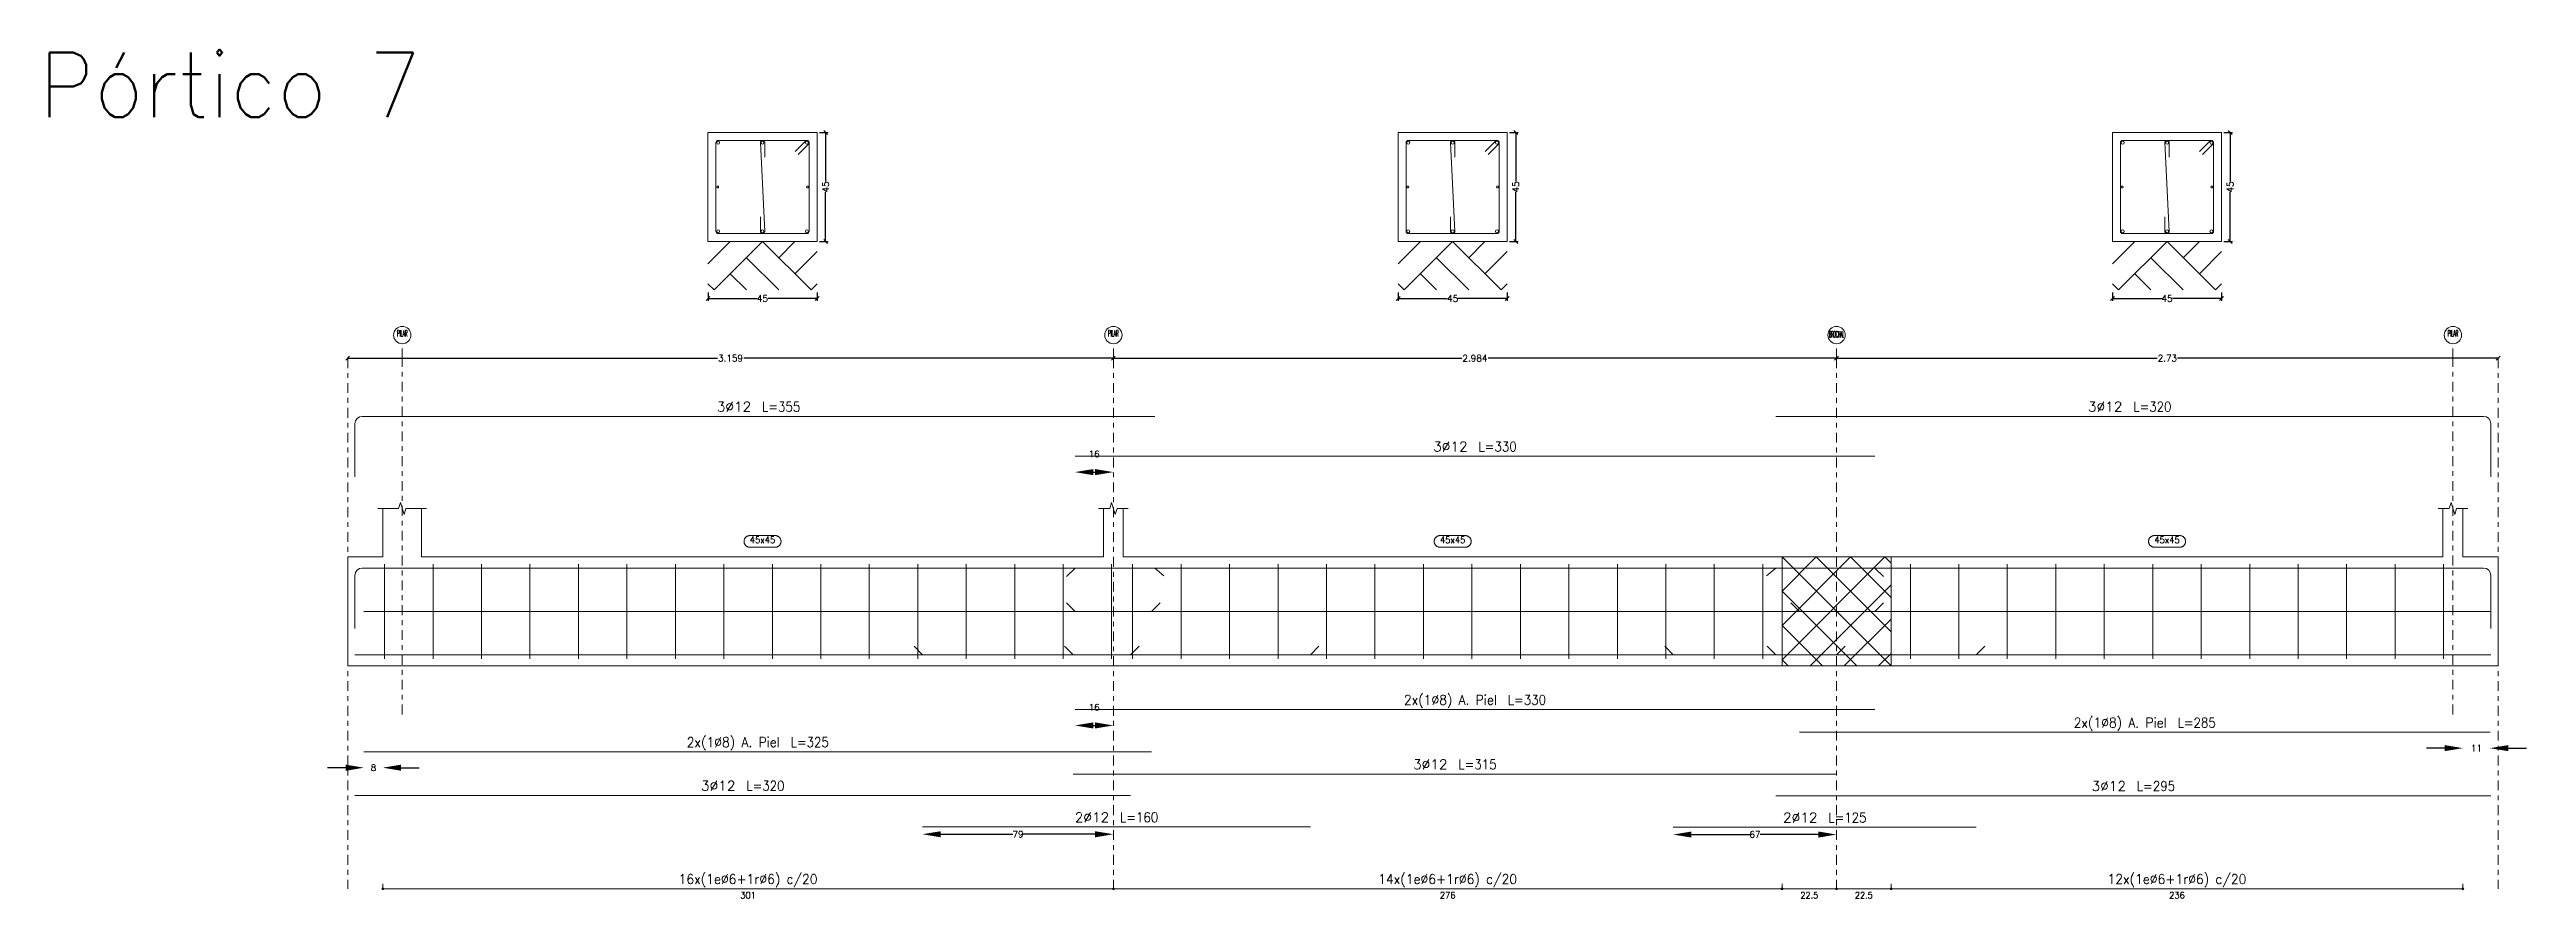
# Model space of a CAD drawing. Header units: millimetres. Extents: x 1 to 227, y -3 to 111.
# Drawn here: x 1.4 to 52.5, y 21.6 to 39.2 of the extents above; entities that cross this region are included whole.
import ezdxf
from ezdxf.enums import TextEntityAlignment as Align

# ---------------------------------------------------------------- set-up
doc = ezdxf.new("R2010")
doc.units = ezdxf.units.MM
doc.linetypes.add('CYPE_RAYAPUNTO', pattern=[0.4125, 0.2025, -0.105, 0, -0.105])
for name, color, linetype, lineweight in [('ALZ_ARM_LONG_ARM_TEXTOS', 3, 'Continuous', 9), ('ALZ_ARM_LONG_TXT_LONG', 3, 'Continuous', 9), ('ALZ_ARM_TRANS_TXT_EST', 3, 'Continuous', 9), ('ALZ_CONT_NUDOS', 122, 'Continuous', 9), ('ALZ_CONT_VIG_HORMIGON', 2, 'Continuous', 9), ('ALZ_COT_COT_ARM', 3, 'Continuous', 0), ('ALZ_COT_COT_EST', 3, 'Continuous', 0), ('ALZ_COT_COT_LIN_APOYOS', 2, 'CYPE_RAYAPUNTO', 0), ('ALZ_COT_LONGITUD_PROYECTADA', 122, 'Continuous', 0), ('ALZ_COT_TEXTOS_ESTRIBOS', 122, 'Continuous', 0), ('ALZ_REF_COT_LIN_AUX_COTA', 2, 'CYPE_RAYAPUNTO', 9), ('ALZ_REF_REF_NOMBRE', 3, 'Continuous', 9), ('ALZ_REF_REF_REFERENCIA', 3, 'Continuous', 9), ('ALZ_REF_REFERENCIA_PORTICO', 3, 'Continuous', 9), ('ALZ_REF_TEXTO_REF_NOMBRE', 3, 'Continuous', 9), ('ALZ_REF_TEXTO_REF_REFERENCIA', 3, 'Continuous', 9), ('ARM_LONGITUDINAL_Ø12', 171, 'Continuous', 9), ('ARM_LONGITUDINAL_Ø8', 32, 'Continuous', 9), ('ARM_TRANSVERSAL_Ø6', 151, 'Continuous', 9), ('SEC_CONT_TERRENO_SECCION', 36, 'Continuous', 0), ('SEC_CONT_VIG_HORMIGON_SECCION', 2, 'Continuous', 9), ('SEC_COTAS_SEC_DIM_VIGA', 122, 'Continuous', 0)]:
    doc.layers.add(name, color=color, linetype=linetype, lineweight=lineweight)
doc.styles.add('CYPETXT_0.2_romans', font='romans__.ttf', dxfattribs={"height": 0.133333})
doc.styles.add('CYPETXT_romans', font='romans__.ttf', dxfattribs={"height": 0.2})
doc.dimstyles.new('cype_arrow', dxfattribs={"dimtxt": 0.18, "dimasz": 0.375, "dimexe": 0.05, "dimexo": 0.05, "dimgap": 0, "dimtad": 0, "dimdec": 4, "dimzin": 0, "dimdsep": 46, "dimtxsty": 'CYPETXT_0.2_romans', "dimcen": 0.09, "dimadec": 0, "dimazin": 0, "dimtfac": 1, "dimtdec": 4, "dimtofl": 0, "dimtmove": 2, "dimatfit": 3, "dimfxl": 1, "dimtolj": 1, "dimtzin": 0, "dimarcsym": 0})
doc.dimstyles.new('cype_oblique', dxfattribs={"dimtxt": 0.18, "dimasz": 0.18, "dimexe": 0.05, "dimexo": 0.05, "dimgap": 0, "dimtad": 0, "dimdec": 4, "dimzin": 0, "dimdsep": 46, "dimtxsty": 'CYPETXT_0.2_romans', "dimblk": 'OBLIQUE', "dimtsz": 0.04, "dimcen": 0.09, "dimadec": 0, "dimazin": 0, "dimtfac": 1, "dimtdec": 4, "dimtofl": 0, "dimtmove": 2, "dimatfit": 3, "dimfxl": 1, "dimtolj": 1, "dimtzin": 0, "dimarcsym": 0})

msp = doc.modelspace()

# ---------------------------------------------------------------- texts
at = {"layer": 'ALZ_ARM_LONG_ARM_TEXTOS', "style": 'CYPETXT_romans'}
for s, width, p, p2 in [('3%%c12', 0.900912, (15.1235, 31.685), (15.8345, 31.685)), ('3%%c12', 0.900912, (43.41101, 31.685), (44.12201, 31.685)), ('3%%c12', 0.900912, (29.9035, 30.862), (30.6145, 30.862)), ('2x(1%%c8) A. Piel', 0.787854, (29.299, 25.635), (31.219, 25.635)), ('2x(1%%c8) A. Piel', 0.787854, (43.11644, 25.16619), (45.03644, 25.16619)), ('2x(1%%c8) A. Piel', 0.787854, (14.50425, 24.76275), (16.42425, 24.76275)), ('3%%c12', 0.900912, (14.7985, 23.86269), (15.5095, 23.86269)), ('3%%c12', 0.900912, (29.48801, 24.30498), (30.19901, 24.30498)), ('3%%c12', 0.900912, (43.48601, 23.85692), (44.19701, 23.85692)), ('2%%c12', 0.900912, (22.50884, 23.21269), (23.21984, 23.21269)), ('2%%c12', 0.900912, (37.12066, 23.20692), (37.83166, 23.20692))]:
    msp.add_text(s, height=0.2, dxfattribs=dict(at, width=width)).set_placement(p, p2, align=Align.FIT)
at = {"layer": 'ALZ_ARM_LONG_TXT_LONG', "style": 'CYPETXT_romans', "width": 0.7704}
for s, p, p2 in [(' L=355', (15.9345, 31.685), (16.8465, 31.685)), (' L=320', (44.22201, 31.685), (45.13401, 31.685)), (' L=330', (30.7145, 30.862), (31.6265, 30.862)), (' L=330', (31.319, 25.635), (32.231, 25.635)), (' L=285', (45.13644, 25.16619), (46.04844, 25.16619)), (' L=325', (16.52425, 24.76275), (17.43625, 24.76275)), (' L=320', (15.6095, 23.86269), (16.5215, 23.86269)), (' L=315', (30.29901, 24.30498), (31.21101, 24.30498)), (' L=295', (44.29701, 23.85692), (45.20901, 23.85692)), (' L=160', (23.31984, 23.21269), (24.23184, 23.21269)), (' L=125', (37.93166, 23.20692), (38.84366, 23.20692))]:
    msp.add_text(s, height=0.2, dxfattribs=at).set_placement(p, p2, align=Align.FIT)
at = {"layer": 'ALZ_ARM_TRANS_TXT_EST', "style": 'CYPETXT_romans', "width": 0.810054}
for s, p, p2 in [('16x(1e%%c6+1r%%c6) c/20', (14.33775, 21.93768), (17.20275, 21.93768)), ('14x(1e%%c6+1r%%c6) c/20', (28.76999, 21.93768), (31.63499, 21.93768)), ('12x(1e%%c6+1r%%c6) c/20', (43.81495, 21.93768), (46.67995, 21.93768))]:
    msp.add_text(s, height=0.2, dxfattribs=at).set_placement(p, p2, align=Align.FIT)
at = {"layer": 'ALZ_COT_TEXTOS_ESTRIBOS', "style": 'CYPETXT_romans'}
for s, width, p, p2 in [('301', 0.841121, (15.60825, 21.63768), (15.93225, 21.63768)), ('276', 0.841121, (30.04049, 21.63768), (30.36449, 21.63768)), ('22.5', 0.816085, (37.478, 21.63768), (37.846, 21.63768)), ('22.5', 0.816085, (38.60302, 21.63768), (38.97102, 21.63768)), ('236', 0.841121, (45.08545, 21.63768), (45.40945, 21.63768))]:
    msp.add_text(s, height=0.133333, dxfattribs=dict(at, width=width)).set_placement(p, p2, align=Align.FIT)
at = {"layer": 'ALZ_REF_REFERENCIA_PORTICO', "style": 'CYPETXT_romans', "width": 0.808977}
msp.add_text('Pórtico 7', height=1.333333, dxfattribs=at).set_placement((1.143, 37.75757), (9.023, 37.75757), align=Align.FIT)
at = {"layer": 'ALZ_REF_TEXTO_REF_NOMBRE', "style": 'CYPETXT_romans', "width": 0.840822}
for p, p2 in [((15.80575, 28.97167), (16.32975, 28.97167)), ((30.04299, 28.97167), (30.56699, 28.97167)), ((44.78044, 28.97167), (45.30444, 28.97167))]:
    msp.add_text('45x45', height=0.133333, dxfattribs=at).set_placement(p, p2, align=Align.FIT)
at = {"layer": 'ALZ_REF_TEXTO_REF_REFERENCIA', "style": 'CYPETXT_romans'}
for s, width, p, p2 in [('PILAR', 0.406031, (8.525, 33.23006), (8.745, 33.23006)), ('PILAR', 0.406031, (23.19549, 33.23006), (23.41549, 33.23006)), ('BROCHAL', 0.325114, (38.06765, 33.21261), (38.38044, 33.21261)), ('PILAR', 0.406031, (50.83037, 33.23006), (51.05037, 33.23006))]:
    msp.add_text(s, height=0.133333, dxfattribs=dict(at, width=width)).set_placement(p, p2, align=Align.FIT)

# ---------------------------------------------------------------- blocks, each defined once
blk = doc.blocks.new('*D102')
at = {"layer": 'Defpoints', "color": 0, "transparency": 16777216}
for p in [(14.943, 34.193), (17.193, 34.193), (17.193, 34.016)]:
    blk.add_point(p, dxfattribs=at)
at = {"layer": 'SEC_COTAS_SEC_DIM_VIGA', "color": 0, "lineweight": -2, "transparency": 16777216}
for p, q in [((14.903, 33.976), (14.983, 34.056)), ((14.943, 34.143), (14.943, 33.966)), ((14.943, 34.016), (15.957, 34.016)), ((17.193, 34.016), (16.178, 34.016)), ((17.153, 33.976), (17.233, 34.056)), ((17.193, 34.143), (17.193, 33.966))]:
    blk.add_line(p, q, dxfattribs=at)
at = {"layer": 'SEC_COTAS_SEC_DIM_VIGA', "color": 0, "transparency": 16777216, "insert": (16.068, 34.016), "char_height": 0.1333, "attachment_point": 5, "style": 'CYPETXT_0.2_romans'}
blk.add_mtext('\\A1;45', dxfattribs=at)
blk = doc.blocks.new('_OBLIQUE')
at = {"color": 0, "linetype": 'ByBlock', "lineweight": -2}
blk.add_line((-0.5, -0.5), (0.5, 0.5), dxfattribs=at)
blk = doc.blocks.new('*D103')
at = {"layer": 'Defpoints', "color": 0, "transparency": 16777216}
for p in [(17.193, 37.443), (17.37, 37.443), (17.193, 35.193)]:
    blk.add_point(p, dxfattribs=at)
at = {"layer": 'SEC_COTAS_SEC_DIM_VIGA', "color": 0, "lineweight": -2, "transparency": 16777216}
for p, q in [((17.243, 37.443), (17.42, 37.443)), ((17.41, 37.403), (17.33, 37.483)), ((17.37, 37.443), (17.37, 36.428)), ((17.37, 35.193), (17.37, 36.208)), ((17.243, 35.193), (17.42, 35.193)), ((17.41, 35.153), (17.33, 35.233))]:
    blk.add_line(p, q, dxfattribs=at)
at = {"layer": 'SEC_COTAS_SEC_DIM_VIGA', "color": 0, "transparency": 16777216, "insert": (17.37, 36.318), "char_height": 0.1333, "attachment_point": 5, "rotation": 90, "style": 'CYPETXT_0.2_romans'}
blk.add_mtext('\\A1;45', dxfattribs=at)
blk = doc.blocks.new('*D104')
at = {"layer": 'Defpoints', "color": 0, "transparency": 16777216}
for p in [(29.18, 34.193), (31.43, 34.193), (31.43, 34.016)]:
    blk.add_point(p, dxfattribs=at)
at = {"layer": 'SEC_COTAS_SEC_DIM_VIGA', "color": 0, "lineweight": -2, "transparency": 16777216}
for p, q in [((29.14, 33.976), (29.22, 34.056)), ((29.18, 34.143), (29.18, 33.966)), ((29.18, 34.016), (30.195, 34.016)), ((31.43, 34.016), (30.415, 34.016)), ((31.39, 33.976), (31.47, 34.056)), ((31.43, 34.143), (31.43, 33.966))]:
    blk.add_line(p, q, dxfattribs=at)
at = {"layer": 'SEC_COTAS_SEC_DIM_VIGA', "color": 0, "transparency": 16777216, "insert": (30.305, 34.016), "char_height": 0.1333, "attachment_point": 5, "style": 'CYPETXT_0.2_romans'}
blk.add_mtext('\\A1;45', dxfattribs=at)
blk = doc.blocks.new('*D105')
at = {"layer": 'Defpoints', "color": 0, "transparency": 16777216}
for p in [(31.43, 37.443), (31.607, 37.443), (31.43, 35.193)]:
    blk.add_point(p, dxfattribs=at)
at = {"layer": 'SEC_COTAS_SEC_DIM_VIGA', "color": 0, "lineweight": -2, "transparency": 16777216}
for p, q in [((31.48, 37.443), (31.657, 37.443)), ((31.647, 37.403), (31.567, 37.483)), ((31.607, 37.443), (31.607, 36.428)), ((31.607, 35.193), (31.607, 36.208)), ((31.48, 35.193), (31.657, 35.193)), ((31.647, 35.153), (31.567, 35.233))]:
    blk.add_line(p, q, dxfattribs=at)
at = {"layer": 'SEC_COTAS_SEC_DIM_VIGA', "color": 0, "transparency": 16777216, "insert": (31.607, 36.318), "char_height": 0.1333, "attachment_point": 5, "rotation": 90, "style": 'CYPETXT_0.2_romans'}
blk.add_mtext('\\A1;45', dxfattribs=at)
blk = doc.blocks.new('*D106')
at = {"layer": 'Defpoints', "color": 0, "transparency": 16777216}
for p in [(43.917, 34.193), (46.167, 34.193), (46.167, 34.016)]:
    blk.add_point(p, dxfattribs=at)
at = {"layer": 'SEC_COTAS_SEC_DIM_VIGA', "color": 0, "lineweight": -2, "transparency": 16777216}
for p, q in [((43.877, 33.976), (43.957, 34.056)), ((43.917, 34.143), (43.917, 33.966)), ((43.917, 34.016), (44.932, 34.016)), ((46.167, 34.016), (45.153, 34.016)), ((46.127, 33.976), (46.207, 34.056)), ((46.167, 34.143), (46.167, 33.966))]:
    blk.add_line(p, q, dxfattribs=at)
at = {"layer": 'SEC_COTAS_SEC_DIM_VIGA', "color": 0, "transparency": 16777216, "insert": (45.042, 34.016), "char_height": 0.1333, "attachment_point": 5, "style": 'CYPETXT_0.2_romans'}
blk.add_mtext('\\A1;45', dxfattribs=at)
blk = doc.blocks.new('*D107')
at = {"layer": 'Defpoints', "color": 0, "transparency": 16777216}
for p in [(46.167, 37.443), (46.345, 37.443), (46.167, 35.193)]:
    blk.add_point(p, dxfattribs=at)
at = {"layer": 'SEC_COTAS_SEC_DIM_VIGA', "color": 0, "lineweight": -2, "transparency": 16777216}
for p, q in [((46.217, 37.443), (46.395, 37.443)), ((46.385, 37.403), (46.305, 37.483)), ((46.345, 37.443), (46.345, 36.428)), ((46.345, 35.193), (46.345, 36.208)), ((46.217, 35.193), (46.395, 35.193)), ((46.385, 35.153), (46.305, 35.233))]:
    blk.add_line(p, q, dxfattribs=at)
at = {"layer": 'SEC_COTAS_SEC_DIM_VIGA', "color": 0, "transparency": 16777216, "insert": (46.345, 36.318), "char_height": 0.1333, "attachment_point": 5, "rotation": 90, "style": 'CYPETXT_0.2_romans'}
blk.add_mtext('\\A1;45', dxfattribs=at)
blk = doc.blocks.new('*D108')
at = {"layer": 'ALZ_COT_LONGITUD_PROYECTADA', "color": 0, "lineweight": -2, "transparency": 16777216}
for p, q in [((7.47, 32.745), (7.55, 32.825)), ((7.51, 32.785), (15.137, 32.785)), ((23.305, 32.785), (15.679, 32.785)), ((23.265, 32.745), (23.345, 32.825))]:
    blk.add_line(p, q, dxfattribs=at)
at = {"layer": 'Defpoints', "color": 0, "transparency": 16777216}
for p in [(7.51, 32.785), (7.51, 32.785), (23.305, 32.785)]:
    blk.add_point(p, dxfattribs=at)
at = {"layer": 'ALZ_COT_LONGITUD_PROYECTADA', "color": 0, "transparency": 16777216, "insert": (15.408, 32.785), "char_height": 0.1333, "attachment_point": 5, "style": 'CYPETXT_0.2_romans'}
blk.add_mtext('\\A1;3.159', dxfattribs=at)
blk = doc.blocks.new('*D109')
at = {"layer": 'ALZ_COT_LONGITUD_PROYECTADA', "color": 0, "lineweight": -2, "transparency": 16777216}
for p, q in [((23.265, 32.745), (23.345, 32.825)), ((23.305, 32.785), (30.491, 32.785)), ((38.225, 32.785), (31.039, 32.785)), ((38.185, 32.745), (38.265, 32.825))]:
    blk.add_line(p, q, dxfattribs=at)
at = {"layer": 'Defpoints', "color": 0, "transparency": 16777216}
for p in [(23.305, 32.785), (23.305, 32.785), (38.225, 32.785)]:
    blk.add_point(p, dxfattribs=at)
at = {"layer": 'ALZ_COT_LONGITUD_PROYECTADA', "color": 0, "transparency": 16777216, "insert": (30.765, 32.785), "char_height": 0.1333, "attachment_point": 5, "style": 'CYPETXT_0.2_romans'}
blk.add_mtext('\\A1;2.984', dxfattribs=at)
blk = doc.blocks.new('*D110')
at = {"layer": 'ALZ_COT_LONGITUD_PROYECTADA', "color": 0, "lineweight": -2, "transparency": 16777216}
for p, q in [((38.185, 32.745), (38.265, 32.825)), ((38.225, 32.785), (44.841, 32.785)), ((51.873, 32.785), (45.256, 32.785)), ((51.833, 32.745), (51.913, 32.825))]:
    blk.add_line(p, q, dxfattribs=at)
at = {"layer": 'Defpoints', "color": 0, "transparency": 16777216}
for p in [(38.225, 32.785), (38.225, 32.785), (51.873, 32.785)]:
    blk.add_point(p, dxfattribs=at)
at = {"layer": 'ALZ_COT_LONGITUD_PROYECTADA', "color": 0, "transparency": 16777216, "insert": (45.049, 32.785), "char_height": 0.1333, "attachment_point": 5, "style": 'CYPETXT_0.2_romans'}
blk.add_mtext('\\A1;2.73', dxfattribs=at)
blk = doc.blocks.new('*D111')
at = {"layer": 'ALZ_COT_COT_ARM', "color": 0, "lineweight": -2, "transparency": 16777216}
blk.add_line((22.89, 30.435), (22.93, 30.435), dxfattribs=at)
at = {"layer": 'ALZ_COT_COT_ARM', "color": 0, "transparency": 16777216}
for points in [[(22.89, 30.497), (22.89, 30.372), (22.515, 30.435)], [(22.93, 30.497), (22.93, 30.372), (23.305, 30.435)]]:
    blk.add_solid(points, dxfattribs=at)
at = {"layer": 'Defpoints', "color": 0, "transparency": 16777216}
for p in [(22.515, 30.435), (23.305, 30.435), (23.305, 30.435)]:
    blk.add_point(p, dxfattribs=at)
at = {"layer": 'ALZ_COT_COT_ARM', "color": 0, "transparency": 16777216, "insert": (22.91, 30.81), "char_height": 0.1333, "attachment_point": 5, "style": 'CYPETXT_0.2_romans'}
blk.add_mtext('\\A1;16', dxfattribs=at)
blk = doc.blocks.new('*D112')
at = {"layer": 'ALZ_COT_COT_ARM', "color": 0, "lineweight": -2, "transparency": 16777216}
for p, q in [((7.47, 24.336), (7.095, 24.336)), ((8.61, 24.336), (8.985, 24.336))]:
    blk.add_line(p, q, dxfattribs=at)
at = {"layer": 'ALZ_COT_COT_ARM', "color": 0, "transparency": 16777216}
for points in [[(7.47, 24.398), (7.47, 24.273), (7.845, 24.336)], [(8.61, 24.398), (8.61, 24.273), (8.235, 24.336)]]:
    blk.add_solid(points, dxfattribs=at)
at = {"layer": 'Defpoints', "color": 0, "transparency": 16777216}
for p in [(7.845, 24.336), (8.235, 24.336), (8.235, 24.336)]:
    blk.add_point(p, dxfattribs=at)
at = {"layer": 'ALZ_COT_COT_ARM', "color": 0, "transparency": 16777216, "insert": (8.04, 24.336), "char_height": 0.1333, "attachment_point": 5, "style": 'CYPETXT_0.2_romans'}
blk.add_mtext('\\A1;8', dxfattribs=at)
blk = doc.blocks.new('*D113')
at = {"layer": 'ALZ_COT_COT_ARM', "color": 0, "lineweight": -2, "transparency": 16777216}
blk.add_line((22.89, 25.208), (22.93, 25.208), dxfattribs=at)
at = {"layer": 'ALZ_COT_COT_ARM', "color": 0, "transparency": 16777216}
for points in [[(22.89, 25.27), (22.89, 25.145), (22.515, 25.208)], [(22.93, 25.27), (22.93, 25.145), (23.305, 25.208)]]:
    blk.add_solid(points, dxfattribs=at)
at = {"layer": 'Defpoints', "color": 0, "transparency": 16777216}
for p in [(22.515, 25.208), (23.305, 25.208), (23.305, 25.208)]:
    blk.add_point(p, dxfattribs=at)
at = {"layer": 'ALZ_COT_COT_ARM', "color": 0, "transparency": 16777216, "insert": (22.91, 25.583), "char_height": 0.1333, "attachment_point": 5, "style": 'CYPETXT_0.2_romans'}
blk.add_mtext('\\A1;16', dxfattribs=at)
blk = doc.blocks.new('*D114')
at = {"layer": 'ALZ_COT_COT_ARM', "color": 0, "lineweight": -2, "transparency": 16777216}
for p, q in [((50.77, 24.739), (50.395, 24.739)), ((52.082, 24.739), (52.457, 24.739))]:
    blk.add_line(p, q, dxfattribs=at)
at = {"layer": 'ALZ_COT_COT_ARM', "color": 0, "transparency": 16777216}
for points in [[(50.77, 24.802), (50.77, 24.677), (51.145, 24.739)], [(52.082, 24.802), (52.082, 24.677), (51.707, 24.739)]]:
    blk.add_solid(points, dxfattribs=at)
at = {"layer": 'Defpoints', "color": 0, "transparency": 16777216}
for p in [(51.145, 24.739), (51.707, 24.739), (51.707, 24.739)]:
    blk.add_point(p, dxfattribs=at)
at = {"layer": 'ALZ_COT_COT_ARM', "color": 0, "transparency": 16777216, "insert": (51.426, 24.739), "char_height": 0.1333, "attachment_point": 5, "style": 'CYPETXT_0.2_romans'}
blk.add_mtext('\\A1;11', dxfattribs=at)
blk = doc.blocks.new('*D115')
at = {"layer": 'ALZ_COT_COT_ARM', "color": 0, "lineweight": -2, "transparency": 16777216}
for p, q in [((19.745, 22.963), (21.229, 22.963)), ((22.93, 22.963), (21.447, 22.963))]:
    blk.add_line(p, q, dxfattribs=at)
at = {"layer": 'ALZ_COT_COT_ARM', "color": 0, "transparency": 16777216}
for points in [[(19.745, 23.025), (19.745, 22.9), (19.37, 22.963)], [(22.93, 23.025), (22.93, 22.9), (23.305, 22.963)]]:
    blk.add_solid(points, dxfattribs=at)
at = {"layer": 'Defpoints', "color": 0, "transparency": 16777216}
for p in [(19.37, 22.963), (23.305, 22.963), (23.305, 22.963)]:
    blk.add_point(p, dxfattribs=at)
at = {"layer": 'ALZ_COT_COT_ARM', "color": 0, "transparency": 16777216, "insert": (21.338, 22.963), "char_height": 0.1333, "attachment_point": 5, "style": 'CYPETXT_0.2_romans'}
blk.add_mtext('\\A1;79', dxfattribs=at)
blk = doc.blocks.new('*D116')
at = {"layer": 'ALZ_COT_COT_ARM', "color": 0, "lineweight": -2, "transparency": 16777216}
for p, q in [((35.232, 22.957), (36.434, 22.957)), ((37.85, 22.957), (36.648, 22.957))]:
    blk.add_line(p, q, dxfattribs=at)
at = {"layer": 'ALZ_COT_COT_ARM', "color": 0, "transparency": 16777216}
for points in [[(35.232, 23.019), (35.232, 22.894), (34.857, 22.957)], [(37.85, 23.019), (37.85, 22.894), (38.225, 22.957)]]:
    blk.add_solid(points, dxfattribs=at)
at = {"layer": 'Defpoints', "color": 0, "transparency": 16777216}
for p in [(34.857, 22.957), (38.225, 22.957), (38.225, 22.957)]:
    blk.add_point(p, dxfattribs=at)
at = {"layer": 'ALZ_COT_COT_ARM', "color": 0, "transparency": 16777216, "insert": (36.541, 22.957), "char_height": 0.1333, "attachment_point": 5, "style": 'CYPETXT_0.2_romans'}
blk.add_mtext('\\A1;67', dxfattribs=at)

# ---------------------------------------------------------------- dimensions: what is measured, and where the dimension line sits
at = {"layer": 'ALZ_COT_COT_ARM'}
for p1, p2, text, picture, middle in [((22.515, 30.435), (23.30549, 30.435), '16', '*D111', (22.91025, 30.81)), ((22.515, 25.208), (23.30549, 25.208), '16', '*D113', (22.91025, 25.583)), ((51.14537, 24.73919), (51.70744, 24.73919), '11', '*D114', (51.4264, 24.73919)), ((7.84525, 24.33575), (8.235, 24.33575), '8', '*D112', (8.04012, 24.33575)), ((19.37034, 22.96269), (23.30549, 22.96269), '79', '*D115', (21.33792, 22.96269)), ((34.85716, 22.95692), (38.22451, 22.95692), '67', '*D116', (36.54084, 22.95692))]:
    dim = msp.add_aligned_dim(p1=p1, p2=p2, distance=0, text=text, dimstyle='cype_arrow', override={"dimexe": 0, "dimexo": 0}, dxfattribs=at)
    dim.commit()
    dim.dimension.update_dxf_attribs({"geometry": picture, "text_midpoint": middle})
at = {"layer": 'ALZ_COT_LONGITUD_PROYECTADA'}
for p1, p2, text, picture, middle in [((23.30549, 32.785), (7.51, 32.785), '3.159', '*D108', (15.40775, 32.785)), ((38.22451, 32.785), (23.30549, 32.785), '2.984', '*D109', (30.765, 32.785)), ((51.87251, 32.785), (38.22451, 32.785), '2.73', '*D110', (45.04851, 32.785))]:
    dim = msp.add_aligned_dim(p1=p1, p2=p2, distance=0, text=text, dimstyle='cype_oblique', override={"dimexe": 0, "dimexo": 0}, dxfattribs=at)
    dim.commit()
    dim.dimension.update_dxf_attribs({"geometry": picture, "text_midpoint": middle})
at = {"layer": 'SEC_COTAS_SEC_DIM_VIGA'}
for p1, p2, picture, middle in [((17.19275, 35.1929), (17.19275, 37.4429), '*D103', (17.37008, 36.3179)), ((31.42999, 35.1929), (31.42999, 37.4429), '*D105', (31.60733, 36.3179)), ((46.16744, 35.1929), (46.16744, 37.4429), '*D107', (46.34478, 36.3179)), ((14.94275, 34.1929), (17.19275, 34.1929), '*D102', (16.06775, 34.01557)), ((29.17999, 34.1929), (31.42999, 34.1929), '*D104', (30.30499, 34.01557)), ((43.91744, 34.1929), (46.16744, 34.1929), '*D106', (45.04244, 34.01557))]:
    dim = msp.add_aligned_dim(p1=p1, p2=p2, distance=-0.17733, text='45', dimstyle='cype_oblique', dxfattribs=at)
    dim.commit()
    dim.dimension.update_dxf_attribs({"geometry": picture, "text_midpoint": middle})

# ---------------------------------------------------------------- linework, layer by layer
at = {"layer": 'ALZ_CONT_NUDOS'}
for p, q in [((8.235, 28.685), (8.235, 29.685)), ((9.035, 28.685), (9.035, 29.685)), ((23.10049, 28.685), (23.10049, 29.685)), ((23.51049, 28.685), (23.51049, 29.685)), ((50.73536, 28.685), (50.73536, 29.685)), ((51.14537, 28.685), (51.14537, 29.685)), ((37.09949, 28.685), (37.09949, 28.685)), ((39.34953, 28.685), (39.34953, 28.685)), ((37.09949, 26.435), (37.09949, 26.435)), ((39.34953, 26.435), (39.34953, 26.435))]:
    msp.add_line(p, q, dxfattribs=at)
at = {"layer": 'ALZ_CONT_NUDOS', "lineweight": 0}
for p, q in [((37.09949, 27.27079), (38.51371, 28.685)), ((37.09949, 27.9779), (37.8066, 28.685)), ((37.09949, 26.56368), (39.22081, 28.685)), ((39.34949, 26.435), (37.09949, 28.685)), ((39.34949, 27.14211), (37.8066, 28.685)), ((39.34949, 27.84922), (38.51371, 28.685)), ((39.34949, 28.55632), (39.22081, 28.685)), ((37.67792, 26.435), (39.34949, 28.10657)), ((38.64239, 26.435), (37.09949, 27.9779)), ((37.93528, 26.435), (37.09949, 27.27079)), ((38.38503, 26.435), (39.34949, 27.39946)), ((39.09213, 26.435), (39.34949, 26.69236)), ((37.22817, 26.435), (37.09949, 26.56368))]:
    msp.add_line(p, q, dxfattribs=at)
at = {"layer": 'ALZ_CONT_NUDOS'}
for points in [[(8.135, 29.685), (8.56, 29.685), (8.5975, 29.81), (8.6725, 29.56), (8.71, 29.685), (9.135, 29.685)], [(23.00049, 29.685), (23.23049, 29.685), (23.26799, 29.81), (23.34299, 29.56), (23.38049, 29.685), (23.61049, 29.685)], [(50.63536, 29.685), (50.86537, 29.685), (50.90287, 29.81), (50.97787, 29.56), (51.01537, 29.685), (51.24537, 29.685)], [(8.235, 28.685), (7.51, 28.685), (7.51, 26.435), (8.235, 26.435), (9.035, 26.435)], [(37.09949, 28.685), (39.34953, 28.685)], [(51.14537, 28.685), (51.87251, 28.685), (51.87251, 26.435), (51.14537, 26.435), (50.73536, 26.435)], [(23.10049, 26.435), (23.51049, 26.435)], [(37.09949, 26.435), (39.34953, 26.435)]]:
    msp.add_lwpolyline(points, dxfattribs=at)
at = {"layer": 'ALZ_CONT_NUDOS', "lineweight": 0}
msp.add_lwpolyline([(37.09949, 28.685), (37.09949, 26.435), (39.34949, 26.435), (39.34949, 28.685), (37.09949, 28.685)], close=True, dxfattribs=at)
at = {"layer": 'ALZ_CONT_VIG_HORMIGON'}
for p, q in [((9.035, 28.685), (23.10049, 28.685)), ((23.51049, 28.685), (37.09949, 28.685)), ((39.34953, 28.685), (50.73536, 28.685)), ((9.035, 26.435), (23.10049, 26.435)), ((23.51049, 26.435), (37.09949, 26.435)), ((39.34953, 26.435), (50.73536, 26.435))]:
    msp.add_line(p, q, dxfattribs=at)
at = {"layer": 'ALZ_COT_COT_EST'}
for p, q in [((8.235, 21.83768), (8.235, 21.93768)), ((23.30549, 21.83768), (23.30549, 21.93768)), ((37.09949, 21.83768), (37.09949, 21.93768)), ((38.22451, 21.83768), (38.22451, 21.93768)), ((39.34953, 21.83768), (39.34953, 21.93768))]:
    msp.add_line(p, q, dxfattribs=at)
for points in [[(8.235, 21.83768), (23.30549, 21.83768), (23.30549, 21.93768)], [(23.30549, 21.83768), (37.09949, 21.83768), (37.09949, 21.93768)], [(37.09949, 21.83768), (38.22451, 21.83768), (38.22451, 21.93768)], [(38.22451, 21.83768), (39.34953, 21.83768), (39.34953, 21.93768)], [(39.34953, 21.83768), (51.14537, 21.83768), (51.14537, 21.93768)]]:
    msp.add_lwpolyline(points, dxfattribs=at)
for centre in [(8.235, 21.83768), (23.30549, 21.83768), (23.30549, 21.83768), (37.09949, 21.83768), (37.09949, 21.83768), (38.22451, 21.83768), (38.22451, 21.83768), (39.34953, 21.83768), (39.34953, 21.83768), (51.14537, 21.83768)]:
    msp.add_circle(centre, 0.02, dxfattribs=at)
at = {"layer": 'ALZ_COT_COT_LIN_APOYOS'}
for p, q in [((7.51, 32.785), (7.51, 21.83768)), ((23.30549, 32.785), (23.30549, 21.83768)), ((38.22451, 32.785), (38.22451, 21.83768)), ((51.87251, 32.785), (51.87251, 21.83768))]:
    msp.add_line(p, q, dxfattribs=at)
at = {"layer": 'ALZ_REF_COT_LIN_AUX_COTA'}
for p, q in [((8.635, 32.785), (8.635, 33.085)), ((8.635, 25.435), (8.635, 32.785)), ((23.30549, 32.785), (23.30549, 33.085)), ((38.22451, 32.785), (38.22451, 33.085)), ((50.94037, 32.785), (50.94037, 33.085)), ((50.94037, 25.435), (50.94037, 32.785))]:
    msp.add_line(p, q, dxfattribs=at)
at = {"layer": 'ALZ_REF_REF_NOMBRE'}
for points in [[(16.32975, 29.125), (16.33776, 29.12473), (16.34574, 29.12393), (16.35365, 29.1226), (16.36145, 29.12074), (16.36911, 29.11836), (16.37659, 29.11548), (16.38387, 29.1121), (16.3909, 29.10825), (16.39766, 29.10393), (16.40412, 29.09918), (16.41024, 29.094), (16.41601, 29.08842), (16.42138, 29.08248), (16.42635, 29.07618), (16.43089, 29.06957), (16.43498, 29.06267), (16.4386, 29.05551), (16.44173, 29.04813), (16.44436, 29.04055), (16.44648, 29.03282), (16.44807, 29.02496), (16.44914, 29.01701), (16.44968, 29.00901), (16.44968, 29.00099), (16.44914, 28.99299), (16.44807, 28.98504), (16.44648, 28.97718), (16.44436, 28.96945), (16.44173, 28.96187), (16.4386, 28.95449), (16.43498, 28.94733), (16.43089, 28.94043), (16.42635, 28.93382), (16.42138, 28.92752), (16.41601, 28.92158), (16.41024, 28.916), (16.40412, 28.91082), (16.39766, 28.90607), (16.3909, 28.90175), (16.38387, 28.8979), (16.37659, 28.89452), (16.36911, 28.89164), (16.36145, 28.88926), (16.35365, 28.8874), (16.34574, 28.88607), (16.33776, 28.88527), (16.32975, 28.885), (15.80575, 28.885), (15.79773, 28.88527), (15.78975, 28.88607), (15.78184, 28.8874), (15.77404, 28.88926), (15.76638, 28.89164), (15.7589, 28.89452), (15.75163, 28.8979), (15.74459, 28.90175), (15.73783, 28.90607), (15.73138, 28.91082), (15.72525, 28.916), (15.71949, 28.92158), (15.71411, 28.92752), (15.70914, 28.93382), (15.7046, 28.94043), (15.70051, 28.94733), (15.6969, 28.95449), (15.69376, 28.96187), (15.69113, 28.96945), (15.68902, 28.97718), (15.68742, 28.98504), (15.68635, 28.99299), (15.68581, 29.00099), (15.68581, 29.00901), (15.68635, 29.01701), (15.68742, 29.02496), (15.68902, 29.03282), (15.69113, 29.04055), (15.69376, 29.04813), (15.6969, 29.05551), (15.70051, 29.06267), (15.7046, 29.06957), (15.70914, 29.07618), (15.71411, 29.08248), (15.71949, 29.08842), (15.72525, 29.094), (15.73138, 29.09918), (15.73783, 29.10393), (15.74459, 29.10825), (15.75163, 29.1121), (15.7589, 29.11548), (15.76638, 29.11836), (15.77404, 29.12074), (15.78184, 29.1226), (15.78975, 29.12393), (15.79773, 29.12473), (15.80575, 29.125), (16.32975, 29.125)], [(30.56699, 29.125), (30.57501, 29.12473), (30.58299, 29.12393), (30.5909, 29.1226), (30.5987, 29.12074), (30.60636, 29.11836), (30.61384, 29.11548), (30.62111, 29.1121), (30.62815, 29.10825), (30.63491, 29.10393), (30.64136, 29.09918), (30.64749, 29.094), (30.65325, 29.08842), (30.65863, 29.08248), (30.6636, 29.07618), (30.66814, 29.06957), (30.67223, 29.06267), (30.67584, 29.05551), (30.67897, 29.04813), (30.68161, 29.04055), (30.68372, 29.03282), (30.68532, 29.02496), (30.68639, 29.01701), (30.68693, 29.00901), (30.68693, 29.00099), (30.68639, 28.99299), (30.68532, 28.98504), (30.68372, 28.97718), (30.68161, 28.96945), (30.67897, 28.96187), (30.67584, 28.95449), (30.67223, 28.94733), (30.66814, 28.94043), (30.6636, 28.93382), (30.65863, 28.92752), (30.65325, 28.92158), (30.64749, 28.916), (30.64136, 28.91082), (30.63491, 28.90607), (30.62815, 28.90175), (30.62111, 28.8979), (30.61384, 28.89452), (30.60636, 28.89164), (30.5987, 28.88926), (30.5909, 28.8874), (30.58299, 28.88607), (30.57501, 28.88527), (30.56699, 28.885), (30.04299, 28.885), (30.03498, 28.88527), (30.027, 28.88607), (30.01909, 28.8874), (30.01129, 28.88926), (30.00363, 28.89164), (29.99615, 28.89452), (29.98887, 28.8979), (29.98184, 28.90175), (29.97508, 28.90607), (29.96862, 28.91082), (29.9625, 28.916), (29.95673, 28.92158), (29.95135, 28.92752), (29.94638, 28.93382), (29.94185, 28.94043), (29.93776, 28.94733), (29.93414, 28.95449), (29.93101, 28.96187), (29.92838, 28.96945), (29.92626, 28.97718), (29.92466, 28.98504), (29.9236, 28.99299), (29.92306, 29.00099), (29.92306, 29.00901), (29.9236, 29.01701), (29.92466, 29.02496), (29.92626, 29.03282), (29.92838, 29.04055), (29.93101, 29.04813), (29.93414, 29.05551), (29.93776, 29.06267), (29.94185, 29.06957), (29.94638, 29.07618), (29.95135, 29.08248), (29.95673, 29.08842), (29.9625, 29.094), (29.96862, 29.09918), (29.97508, 29.10393), (29.98184, 29.10825), (29.98887, 29.1121), (29.99615, 29.11548), (30.00363, 29.11836), (30.01129, 29.12074), (30.01909, 29.1226), (30.027, 29.12393), (30.03498, 29.12473), (30.04299, 29.125), (30.56699, 29.125)], [(45.30444, 29.125), (45.31246, 29.12473), (45.32044, 29.12393), (45.32835, 29.1226), (45.33615, 29.12074), (45.34381, 29.11836), (45.35129, 29.11548), (45.35856, 29.1121), (45.3656, 29.10825), (45.37236, 29.10393), (45.37881, 29.09918), (45.38494, 29.094), (45.3907, 29.08842), (45.39608, 29.08248), (45.40105, 29.07618), (45.40559, 29.06957), (45.40968, 29.06267), (45.41329, 29.05551), (45.41642, 29.04813), (45.41906, 29.04055), (45.42117, 29.03282), (45.42277, 29.02496), (45.42384, 29.01701), (45.42438, 29.00901), (45.42438, 29.00099), (45.42384, 28.99299), (45.42277, 28.98504), (45.42117, 28.97718), (45.41906, 28.96945), (45.41642, 28.96187), (45.41329, 28.95449), (45.40968, 28.94733), (45.40559, 28.94043), (45.40105, 28.93382), (45.39608, 28.92752), (45.3907, 28.92158), (45.38494, 28.916), (45.37881, 28.91082), (45.37236, 28.90607), (45.3656, 28.90175), (45.35856, 28.8979), (45.35129, 28.89452), (45.34381, 28.89164), (45.33615, 28.88926), (45.32835, 28.8874), (45.32044, 28.88607), (45.31246, 28.88527), (45.30444, 28.885), (44.78044, 28.885), (44.77243, 28.88527), (44.76445, 28.88607), (44.75654, 28.8874), (44.74874, 28.88926), (44.74108, 28.89164), (44.7336, 28.89452), (44.72632, 28.8979), (44.71929, 28.90175), (44.71253, 28.90607), (44.70607, 28.91082), (44.69995, 28.916), (44.69418, 28.92158), (44.6888, 28.92752), (44.68383, 28.93382), (44.6793, 28.94043), (44.67521, 28.94733), (44.67159, 28.95449), (44.66846, 28.96187), (44.66583, 28.96945), (44.66371, 28.97718), (44.66211, 28.98504), (44.66105, 28.99299), (44.66051, 29.00099), (44.66051, 29.00901), (44.66105, 29.01701), (44.66211, 29.02496), (44.66371, 29.03282), (44.66583, 29.04055), (44.66846, 29.04813), (44.67159, 29.05551), (44.67521, 29.06267), (44.6793, 29.06957), (44.68383, 29.07618), (44.6888, 29.08248), (44.69418, 29.08842), (44.69995, 29.094), (44.70607, 29.09918), (44.71253, 29.10393), (44.71929, 29.10825), (44.72632, 29.1121), (44.7336, 29.11548), (44.74108, 29.11836), (44.74874, 29.12074), (44.75654, 29.1226), (44.76445, 29.12393), (44.77243, 29.12473), (44.78044, 29.125), (45.30444, 29.125)]]:
    msp.add_lwpolyline(points, close=True, dxfattribs=at)
at = {"layer": 'ALZ_REF_REF_REFERENCIA'}
for centre in [(8.635, 33.26339), (23.30549, 33.26339), (38.22451, 33.26339), (50.94037, 33.26339)]:
    msp.add_circle(centre, 0.17839, dxfattribs=at)
at = {"layer": 'ARM_LONGITUDINAL_Ø12'}
for p, q in [((22.515, 28.455), (22.33822, 28.27822)), ((24.16, 28.455), (24.34963, 28.29208)), ((36.97251, 28.455), (36.78144, 28.29378)), ((39.015, 28.455), (39.19178, 28.27822)), ((19.37034, 26.665), (19.19357, 26.84178)), ((22.47451, 26.665), (22.29773, 26.84178)), ((23.66, 26.665), (23.83678, 26.84178)), ((27.37034, 26.665), (27.54712, 26.84178)), ((34.85716, 26.665), (34.68038, 26.84178)), ((36.97251, 26.665), (36.79573, 26.84178)), ((38.22451, 26.665), (38.40129, 26.84178)), ((41.10716, 26.665), (41.28394, 26.84178))]:
    msp.add_line(p, q, dxfattribs=at)
for points in [[(7.66, 30.335), (7.66, 31.435), (7.67142, 31.4924), (7.70393, 31.54107), (7.7526, 31.57358), (7.81, 31.585), (24.16, 31.585)], [(36.97251, 31.585), (51.57251, 31.585), (51.62991, 31.57358), (51.67858, 31.54107), (51.71109, 31.4924), (51.72251, 31.435), (51.72251, 30.335)], [(22.515, 30.762), (39.015, 30.762)], [(7.66, 27.205), (7.66, 28.305), (7.67142, 28.3624), (7.70393, 28.41107), (7.7526, 28.44358), (7.81, 28.455), (24.16, 28.455)], [(22.515, 28.455), (39.015, 28.455)], [(36.97251, 28.455), (51.57251, 28.455), (51.62991, 28.44358), (51.67858, 28.41107), (51.71109, 28.3624), (51.72251, 28.305), (51.72251, 27.205)], [(7.66, 26.665), (23.66, 26.665)], [(19.37034, 26.665), (27.37034, 26.665)], [(22.47451, 26.665), (38.22451, 26.665)], [(34.85716, 26.665), (41.10716, 26.665)], [(36.97251, 26.665), (51.72251, 26.665)], [(22.47451, 24.20498), (38.22451, 24.20498)], [(7.66, 23.76269), (23.66, 23.76269)], [(36.97251, 23.75692), (51.72251, 23.75692)], [(19.37034, 23.11269), (27.37034, 23.11269)], [(34.85716, 23.10692), (41.10716, 23.10692)]]:
    msp.add_lwpolyline(points, dxfattribs=at)
for centre in [(15.15275, 37.2329), (16.06775, 37.2329), (16.98275, 37.2329), (29.38999, 37.2329), (30.30499, 37.2329), (31.21999, 37.2329), (44.12744, 37.2329), (45.04244, 37.2329), (45.95744, 37.2329), (15.15275, 35.4029), (16.06775, 35.4029), (16.98275, 35.4029), (29.38999, 35.4029), (30.30499, 35.4029), (31.21999, 35.4029), (44.12744, 35.4029), (45.04244, 35.4029), (45.95744, 35.4029)]:
    msp.add_circle(centre, 0.03, dxfattribs=at)
at = {"layer": 'ARM_LONGITUDINAL_Ø8'}
for p, q in [((22.515, 27.56), (22.33822, 27.73678)), ((24.09525, 27.56), (24.27202, 27.73678)), ((37.45744, 27.56), (37.28066, 27.73678)), ((39.015, 27.56), (39.19178, 27.73678))]:
    msp.add_line(p, q, dxfattribs=at)
for points in [[(7.84525, 27.56), (24.09525, 27.56)], [(22.515, 27.56), (39.015, 27.56)], [(37.45744, 27.56), (51.70744, 27.56)], [(22.515, 25.535), (39.015, 25.535)], [(37.45744, 25.06619), (51.70744, 25.06619)], [(7.84525, 24.66275), (24.09525, 24.66275)]]:
    msp.add_lwpolyline(points, dxfattribs=at)
for centre in [(15.14275, 36.3179), (16.99275, 36.3179), (29.37999, 36.3179), (31.22999, 36.3179), (44.11744, 36.3179), (45.96744, 36.3179)]:
    msp.add_circle(centre, 0.02, dxfattribs=at)
at = {"layer": 'ARM_TRANSVERSAL_Ø6'}
for p, q in [((8.27025, 28.535), (8.27025, 26.585)), ((9.27025, 28.535), (9.27025, 26.585)), ((10.27025, 28.535), (10.27025, 26.585)), ((11.27025, 28.535), (11.27025, 26.585)), ((12.27025, 28.535), (12.27025, 26.585)), ((13.27025, 28.535), (13.27025, 26.585)), ((14.27025, 28.535), (14.27025, 26.585)), ((15.27025, 28.535), (15.27025, 26.585)), ((16.27025, 28.535), (16.27025, 26.585)), ((17.27025, 28.535), (17.27025, 26.585)), ((18.27025, 28.535), (18.27025, 26.585)), ((19.27025, 28.535), (19.27025, 26.585)), ((20.27025, 28.535), (20.27025, 26.585)), ((21.27025, 28.535), (21.27025, 26.585)), ((22.27025, 28.535), (22.27025, 26.585)), ((23.27025, 28.535), (23.27025, 26.585)), ((23.70249, 28.535), (23.70249, 26.585)), ((24.70249, 28.535), (24.70249, 26.585)), ((25.70249, 28.535), (25.70249, 26.585)), ((26.70249, 28.535), (26.70249, 26.585)), ((27.70249, 28.535), (27.70249, 26.585)), ((28.70249, 28.535), (28.70249, 26.585)), ((29.70249, 28.535), (29.70249, 26.585)), ((30.70249, 28.535), (30.70249, 26.585)), ((31.70249, 28.535), (31.70249, 26.585)), ((32.70249, 28.535), (32.70249, 26.585)), ((33.70249, 28.535), (33.70249, 26.585)), ((34.70249, 28.535), (34.70249, 26.585)), ((35.70249, 28.535), (35.70249, 26.585)), ((36.70249, 28.535), (36.70249, 26.585)), ((39.74745, 28.535), (39.74745, 26.585)), ((40.74745, 28.535), (40.74745, 26.585)), ((41.74745, 28.535), (41.74745, 26.585)), ((42.74745, 28.535), (42.74745, 26.585)), ((43.74745, 28.535), (43.74745, 26.585)), ((44.74745, 28.535), (44.74745, 26.585)), ((45.74745, 28.535), (45.74745, 26.585)), ((46.74745, 28.535), (46.74745, 26.585)), ((47.74745, 28.535), (47.74745, 26.585)), ((48.74745, 28.535), (48.74745, 26.585)), ((49.74745, 28.535), (49.74745, 26.585)), ((50.74745, 28.535), (50.74745, 26.585))]:
    msp.add_line(p, q, dxfattribs=at)
for points in [[(16.80243, 36.98895), (17.01457, 37.20108), (17.02016, 37.2079), (17.02432, 37.21568), (17.02688, 37.22412), (17.02775, 37.2329), (17.02688, 37.24168), (17.02432, 37.25012), (17.02016, 37.2579), (17.01457, 37.26472), (17.00775, 37.27031), (16.99997, 37.27447), (16.99153, 37.27703), (16.98275, 37.2779), (15.15275, 37.2779), (15.13553, 37.27447), (15.12093, 37.26472), (15.11117, 37.25012), (15.10775, 37.2329), (15.10775, 35.4029), (15.11117, 35.38568), (15.12093, 35.37108), (15.13553, 35.36132), (15.15275, 35.3579), (16.98275, 35.3579), (16.99997, 35.36132), (17.01457, 35.37108), (17.02432, 35.38568), (17.02775, 35.4029), (17.02775, 37.2329), (17.02688, 37.24168), (17.02432, 37.25012), (17.02016, 37.2579), (17.01457, 37.26472), (17.00775, 37.27031), (16.99997, 37.27447), (16.99153, 37.27703), (16.98275, 37.2779), (16.97397, 37.27703), (16.96553, 37.27447), (16.95775, 37.27031), (16.95093, 37.26472), (16.73879, 37.05259)], [(16.02275, 35.7029), (16.02275, 35.4029), (16.02387, 35.39289), (16.0272, 35.38337), (16.03256, 35.37484), (16.03969, 35.36772), (16.04822, 35.36235), (16.05773, 35.35903), (16.06775, 35.3579), (16.07776, 35.35903), (16.08727, 35.36235), (16.0958, 35.36772), (16.10293, 35.37484), (16.10829, 35.38337), (16.11162, 35.39289), (16.11275, 35.4029), (16.02275, 37.2329), (16.02387, 37.24291), (16.0272, 37.25242), (16.03256, 37.26096), (16.03969, 37.26808), (16.04822, 37.27344), (16.05773, 37.27677), (16.06775, 37.2779), (16.07776, 37.27677), (16.08727, 37.27344), (16.0958, 37.26808), (16.10293, 37.26096), (16.10829, 37.25242), (16.11162, 37.24291), (16.11275, 37.2329), (16.11275, 36.9329)], [(31.03968, 36.98895), (31.25181, 37.20108), (31.25741, 37.2079), (31.26157, 37.21568), (31.26413, 37.22412), (31.26499, 37.2329), (31.26413, 37.24168), (31.26157, 37.25012), (31.25741, 37.2579), (31.25181, 37.26472), (31.24499, 37.27031), (31.23721, 37.27447), (31.22877, 37.27703), (31.21999, 37.2779), (29.38999, 37.2779), (29.37277, 37.27447), (29.35817, 37.26472), (29.34842, 37.25012), (29.34499, 37.2329), (29.34499, 35.4029), (29.34842, 35.38568), (29.35817, 35.37108), (29.37277, 35.36132), (29.38999, 35.3579), (31.21999, 35.3579), (31.23721, 35.36132), (31.25181, 35.37108), (31.26157, 35.38568), (31.26499, 35.4029), (31.26499, 37.2329), (31.26413, 37.24168), (31.26157, 37.25012), (31.25741, 37.2579), (31.25181, 37.26472), (31.24499, 37.27031), (31.23721, 37.27447), (31.22877, 37.27703), (31.21999, 37.2779), (31.21121, 37.27703), (31.20277, 37.27447), (31.19499, 37.27031), (31.18817, 37.26472), (30.97604, 37.05259)], [(30.25999, 35.7029), (30.25999, 35.4029), (30.26112, 35.39289), (30.26445, 35.38337), (30.26981, 35.37484), (30.27694, 35.36772), (30.28547, 35.36235), (30.29498, 35.35903), (30.30499, 35.3579), (30.31501, 35.35903), (30.32452, 35.36235), (30.33305, 35.36772), (30.34018, 35.37484), (30.34554, 35.38337), (30.34886, 35.39289), (30.34999, 35.4029), (30.25999, 37.2329), (30.26112, 37.24291), (30.26445, 37.25242), (30.26981, 37.26096), (30.27694, 37.26808), (30.28547, 37.27344), (30.29498, 37.27677), (30.30499, 37.2779), (30.31501, 37.27677), (30.32452, 37.27344), (30.33305, 37.26808), (30.34018, 37.26096), (30.34554, 37.25242), (30.34886, 37.24291), (30.34999, 37.2329), (30.34999, 36.9329)], [(45.77713, 36.98895), (45.98926, 37.20108), (45.99486, 37.2079), (45.99902, 37.21568), (46.00158, 37.22412), (46.00244, 37.2329), (46.00158, 37.24168), (45.99902, 37.25012), (45.99486, 37.2579), (45.98926, 37.26472), (45.98244, 37.27031), (45.97466, 37.27447), (45.96622, 37.27703), (45.95744, 37.2779), (44.12744, 37.2779), (44.11022, 37.27447), (44.09562, 37.26472), (44.08587, 37.25012), (44.08244, 37.2329), (44.08244, 35.4029), (44.08587, 35.38568), (44.09562, 35.37108), (44.11022, 35.36132), (44.12744, 35.3579), (45.95744, 35.3579), (45.97466, 35.36132), (45.98926, 35.37108), (45.99902, 35.38568), (46.00244, 35.4029), (46.00244, 37.2329), (46.00158, 37.24168), (45.99902, 37.25012), (45.99486, 37.2579), (45.98926, 37.26472), (45.98244, 37.27031), (45.97466, 37.27447), (45.96622, 37.27703), (45.95744, 37.2779), (45.94866, 37.27703), (45.94022, 37.27447), (45.93244, 37.27031), (45.92562, 37.26472), (45.71349, 37.05259)], [(44.99744, 35.7029), (44.99744, 35.4029), (44.99857, 35.39289), (45.0019, 35.38337), (45.00726, 35.37484), (45.01439, 35.36772), (45.02292, 35.36235), (45.03243, 35.35903), (45.04244, 35.3579), (45.05246, 35.35903), (45.06197, 35.36235), (45.0705, 35.36772), (45.07763, 35.37484), (45.08299, 35.38337), (45.08631, 35.39289), (45.08744, 35.4029), (44.99744, 37.2329), (44.99857, 37.24291), (45.0019, 37.25242), (45.00726, 37.26096), (45.01439, 37.26808), (45.02292, 37.27344), (45.03243, 37.27677), (45.04244, 37.2779), (45.05246, 37.27677), (45.06197, 37.27344), (45.0705, 37.26808), (45.07763, 37.26096), (45.08299, 37.25242), (45.08631, 37.24291), (45.08744, 37.2329), (45.08744, 36.9329)]]:
    msp.add_lwpolyline(points, dxfattribs=at)
at = {"layer": 'SEC_CONT_TERRENO_SECCION'}
for p, q in [((14.94275, 34.73457), (15.40108, 35.1929)), ((15.06775, 34.1929), (16.06775, 35.1929)), ((15.73441, 34.85957), (16.40108, 34.1929)), ((16.06775, 35.1929), (17.06775, 34.1929)), ((16.40108, 34.85957), (16.73441, 35.1929)), ((16.73441, 34.52623), (17.19275, 34.98457)), ((29.17999, 34.73457), (29.63833, 35.1929)), ((29.30499, 34.1929), (30.30499, 35.1929)), ((29.97166, 34.85957), (30.63833, 34.1929)), ((30.30499, 35.1929), (31.30499, 34.1929)), ((30.63833, 34.85957), (30.97166, 35.1929)), ((30.97166, 34.52623), (31.42999, 34.98457)), ((43.91744, 34.73457), (44.37578, 35.1929)), ((44.04244, 34.1929), (45.04244, 35.1929)), ((44.70911, 34.85957), (45.37578, 34.1929)), ((45.04244, 35.1929), (46.04244, 34.1929)), ((45.37578, 34.85957), (45.70911, 35.1929)), ((45.70911, 34.52623), (46.16744, 34.98457)), ((14.94275, 34.3179), (15.06775, 34.1929)), ((15.40108, 34.52623), (15.73441, 34.1929)), ((17.06775, 34.1929), (17.19275, 34.3179)), ((29.17999, 34.3179), (29.30499, 34.1929)), ((29.63833, 34.52623), (29.97166, 34.1929)), ((31.30499, 34.1929), (31.42999, 34.3179)), ((43.91744, 34.3179), (44.04244, 34.1929)), ((44.37578, 34.52623), (44.70911, 34.1929)), ((46.04244, 34.1929), (46.16744, 34.3179))]:
    msp.add_line(p, q, dxfattribs=at)
at = {"layer": 'SEC_CONT_VIG_HORMIGON_SECCION'}
for points in [[(17.19275, 37.4429), (14.94275, 37.4429), (14.94275, 35.1929), (17.19275, 35.1929), (17.19275, 37.4429)], [(31.42999, 37.4429), (29.17999, 37.4429), (29.17999, 35.1929), (31.42999, 35.1929), (31.42999, 37.4429)], [(46.16744, 37.4429), (43.91744, 37.4429), (43.91744, 35.1929), (46.16744, 35.1929), (46.16744, 37.4429)]]:
    msp.add_lwpolyline(points, close=True, dxfattribs=at)

msp.set_redraw_order([(e.dxf.handle, doc.entitydb.next_handle()) for e in msp.query("TEXT MTEXT ATTDEF DIMENSION ARC_DIMENSION")])  # texts and dimensions are drawn at this point

doc.saveas('drawing.dxf')
